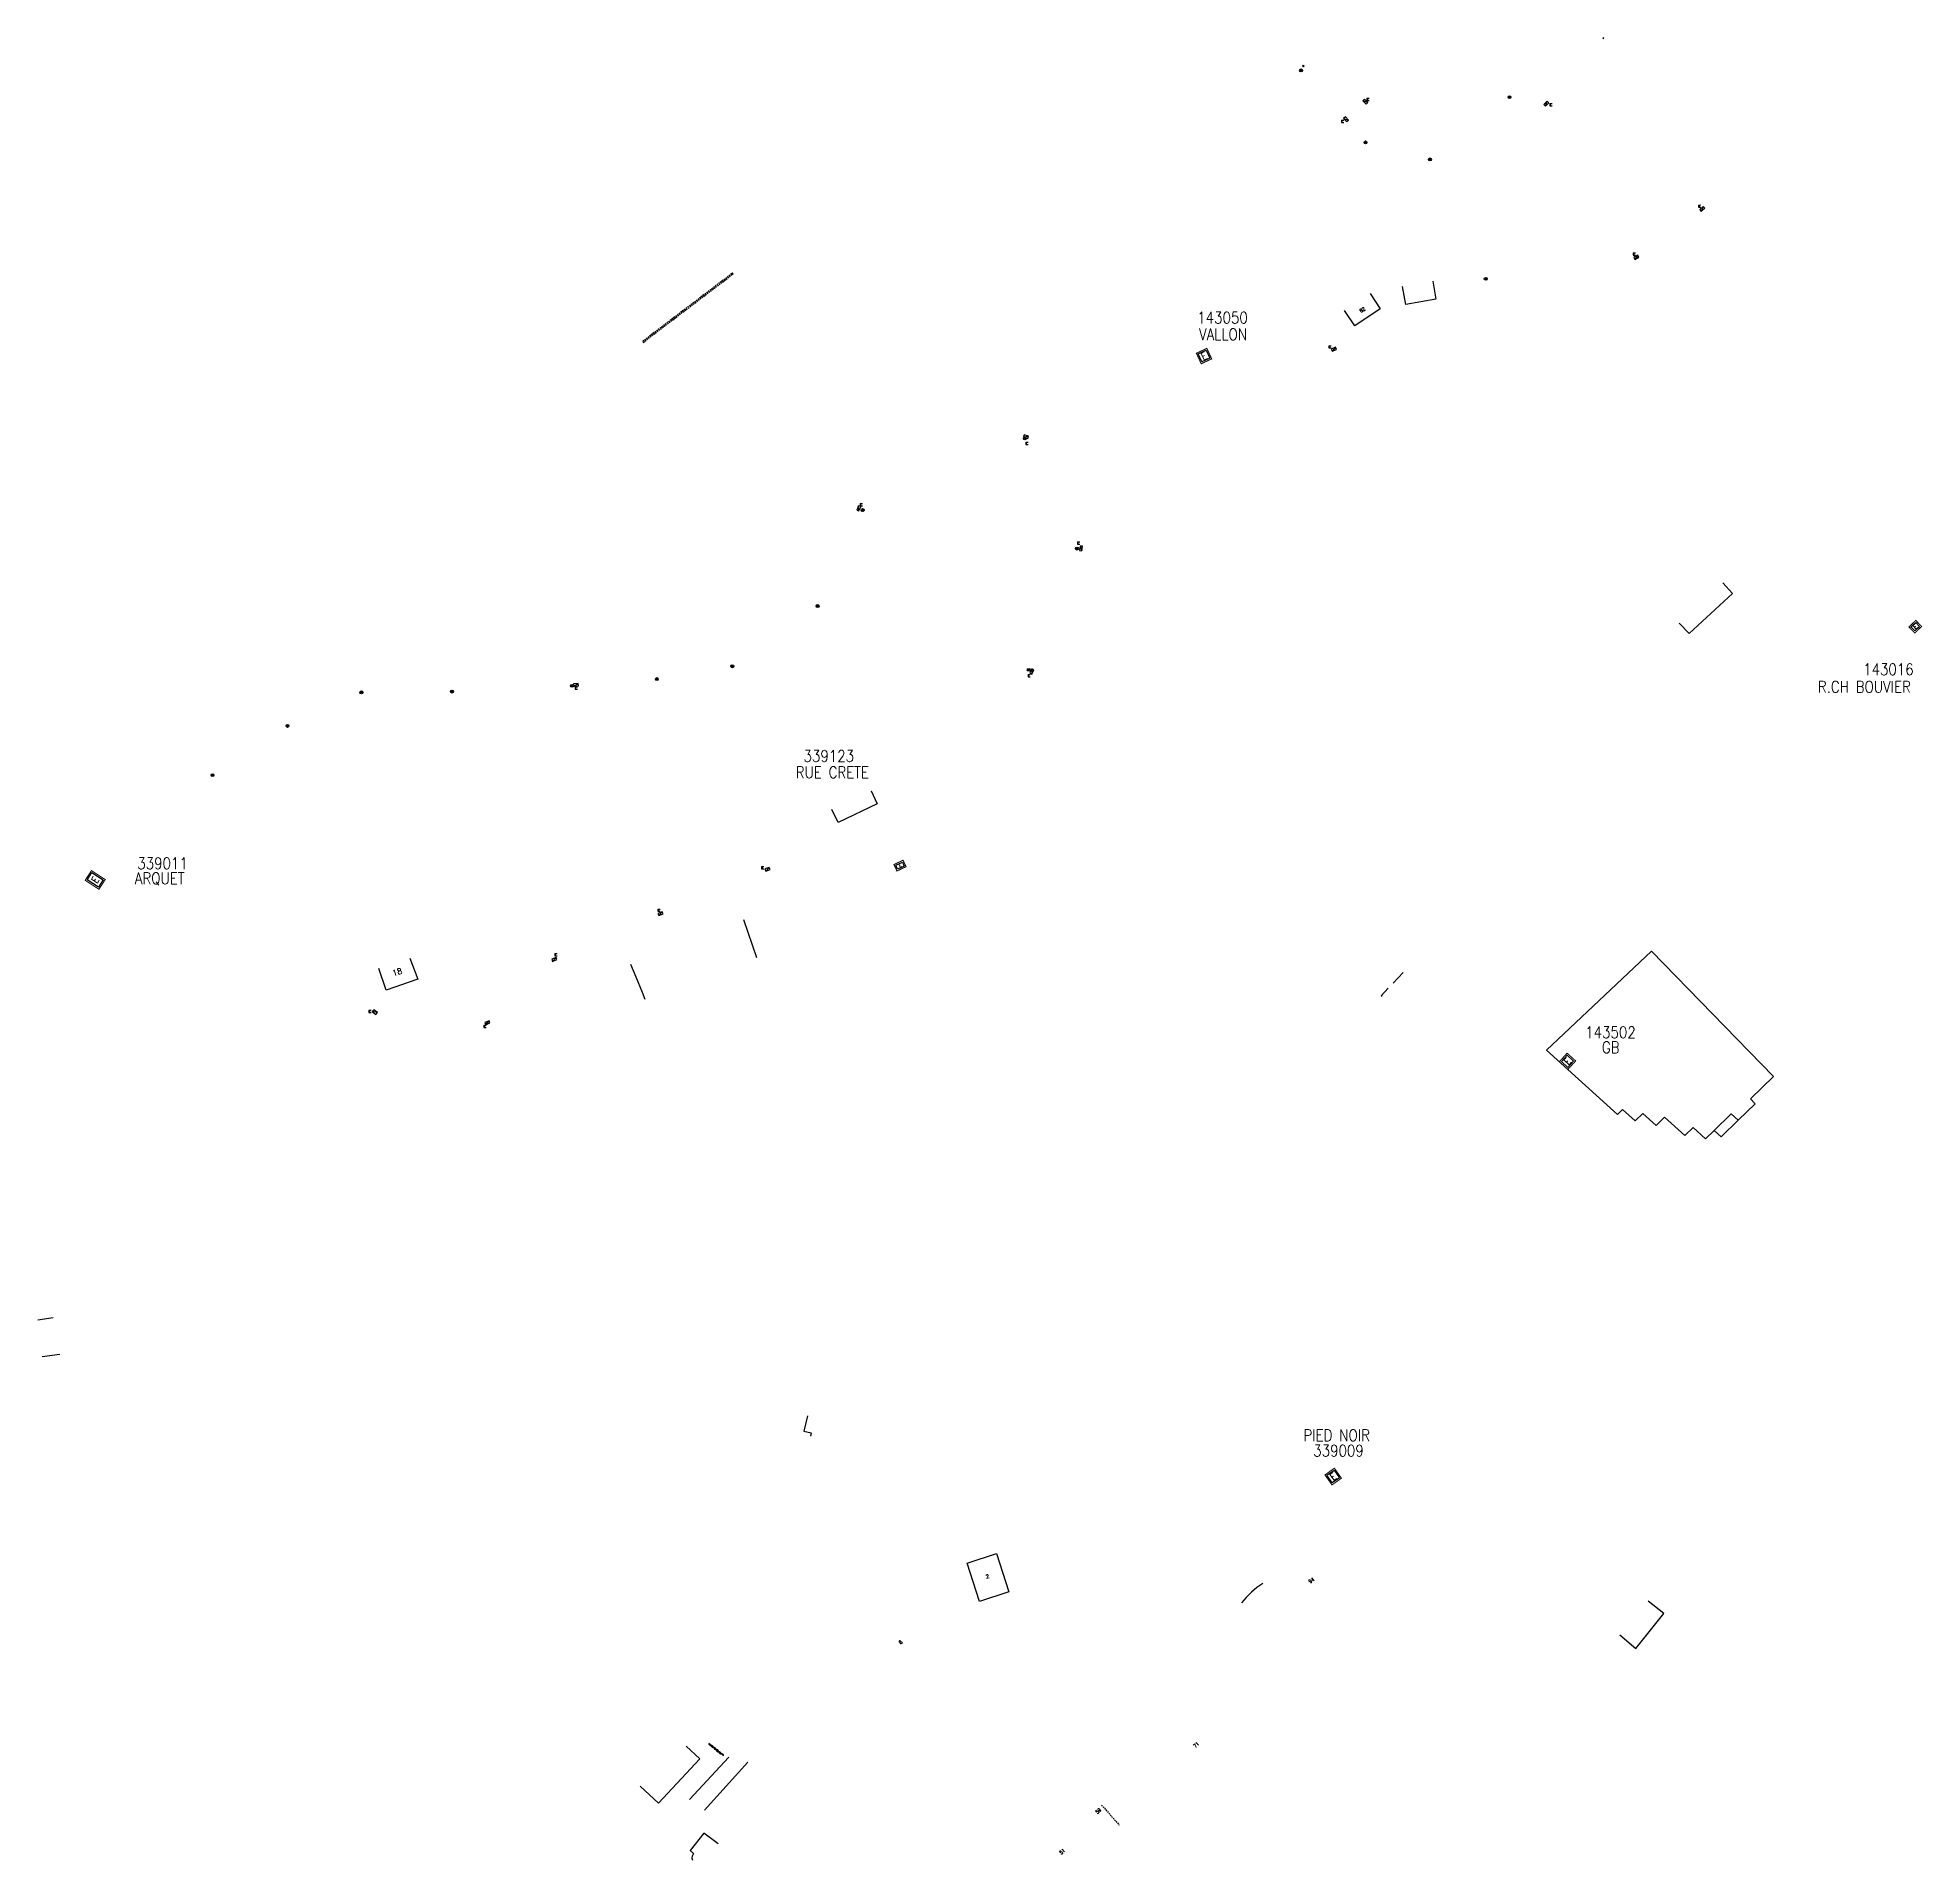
# Model space of a CAD drawing. Header units: millimetres. Extents: x 185001 to 185969, y 128993 to 129990.
# Drawn here: x 185314 to 185967, y 129358 to 129990 of the extents above; entities that cross this region are included whole.
import ezdxf
from ezdxf.enums import TextEntityAlignment as Align

# ---------------------------------------------------------------- set-up
doc = ezdxf.new("R2010")
doc.units = ezdxf.units.MM
doc.linetypes.add('DASHED', pattern=[0.75, 0.5, -0.25])
doc.layers.get('0').update_dxf_attribs({"linetype": 'CONTINUOUS'})
for name, color, linetype in [('M_200', 7, 'CONTINUOUS'), ('w0001', 6, 'DASHED'), ('w0008', 7, 'CONTINUOUS'), ('w0100', 7, 'CONTINUOUS'), ('w0112', 1, 'DASHED'), ('w0310', 3, 'CONTINUOUS'), ('W0330', 7, 'CONTINUOUS'), ('W0400', 7, 'CONTINUOUS'), ('W0430', 7, 'CONTINUOUS'), ('W0469', 7, 'CONTINUOUS'), ('W0984', 7, 'CONTINUOUS'), ('w0991', 7, 'CONTINUOUS'), ('W1102', 7, 'CONTINUOUS')]:
    doc.layers.add(name, color=color, linetype=linetype)
doc.styles.add('M_ROMANS', font='ROMANS.shx', dxfattribs={"width": 0.75})
doc.styles.get("Standard").update_dxf_attribs({"font": 'romans.shx', "width": 0.85})

msp = doc.modelspace()

# ---------------------------------------------------------------- texts
at = {"layer": 'W0984', "color": 252, "width": 0.85}
for s, rotation, p in [('82', 33.50473, (185773.02, 129895.37)), ('94', 36.991, (185755.42, 129455.35)), ('71', 41.87492, (185715.49, 129398.36)), ('59', 41.36817, (185681.62, 129375.52)), ('51', 41.36817, (185669.14, 129361.49))]:
    msp.add_text(s, height=1.25, rotation=rotation, dxfattribs=at).set_placement(p, align=Align.MIDDLE)
at = {"layer": 'W0984', "color": 252}
msp.add_text('18', height=2, rotation=16.67508, dxfattribs=at).set_placement((185438.87, 129666.05), align=Align.MIDDLE)
at = {"layer": 'w0991', "color": 252}
for s, rotation, p in [('2', 18.01496, (185643.21, 129456.76)), ('6', 37.52362, (185613.15, 129433.96))]:
    msp.add_text(s, height=1.25, rotation=rotation, dxfattribs=at).set_placement(p, align=Align.MIDDLE)

# ---------------------------------------------------------------- blocks, each defined once
blk = doc.blocks.new('*U3')
at = {"layer": 'M_200', "color": 0, "linetype": 'Continuous', "const_width": 0.35, "flags": 128}
blk.add_lwpolyline([(4, 5.69), (4, 0), (0, 0), (0, 5.69)], close=True, dxfattribs=at)
at = {"layer": 'M_200', "color": 0, "linetype": 'Continuous'}
blk.add_lwpolyline([(0.5, 5.19), (3.5, 5.19), (3.5, 0.5), (0.5, 0.5)], close=True, dxfattribs=at)
at = {"layer": 'M_200', "insert": (2, 2.85), "char_height": 2.5, "width": 4, "attachment_point": 5}
blk.add_mtext('E', dxfattribs=at)
at = {"layer": 'M_200', "color": 0, "linetype": 'Continuous', "width": 0.85}
for tag, p in [('NUM', (2, 17.06)), ('NOM', (2, 10.65))]:
    blk.add_attdef(tag, text='', height=4, dxfattribs=at).set_placement(p, align=Align.MIDDLE)
at = {"layer": 'M_200', "color": 0, "linetype": 'Continuous', "style": 'M_ROMANS', "width": 0.75, "flags": 3}
for tag, p in [('DEF_COUP', (1.87, -5.49)), ('DEF_LEG', (1.87, -2.99)), ('DEF_TYPE', (1.87, -7.99))]:
    blk.add_attdef(tag, text='', height=1.2, dxfattribs=at).set_placement(p, align=Align.MIDDLE)
blk = doc.blocks.new('*U4')
at = {"layer": 'M_200', "color": 0, "linetype": 'Continuous', "const_width": 0.35, "flags": 128}
blk.add_lwpolyline([(3.49, 2.47), (3.49, 0), (0, 0), (0, 2.47)], close=True, dxfattribs=at)
at = {"layer": 'M_200', "color": 0, "linetype": 'Continuous'}
blk.add_lwpolyline([(0.5, 1.97), (2.99, 1.97), (2.99, 0.5), (0.5, 0.5)], close=True, dxfattribs=at)
at = {"layer": 'M_200', "insert": (1.77, 1.24), "char_height": 0.997, "width": 1.3906, "attachment_point": 5}
blk.add_mtext('E', dxfattribs=at)
at = {"layer": 'M_200', "color": 0, "linetype": 'Continuous', "width": 0.85}
for tag, p in [('NUM', (2, 17.06)), ('NOM', (2, 10.65))]:
    blk.add_attdef(tag, text='', height=4, dxfattribs=at).set_placement(p, align=Align.MIDDLE)
at = {"layer": 'M_200', "color": 0, "linetype": 'Continuous', "style": 'M_ROMANS', "width": 0.75, "flags": 3}
for tag, p in [('DEF_COUP', (1.87, -5.49)), ('DEF_LEG', (1.87, -2.99)), ('DEF_TYPE', (1.87, -7.99))]:
    blk.add_attdef(tag, text='', height=1.2, dxfattribs=at).set_placement(p, align=Align.MIDDLE)
blk = doc.blocks.new('M_200_59')
at = {"layer": 'M_200', "color": 0, "linetype": 'Continuous', "const_width": 0.35, "flags": 128}
blk.add_lwpolyline([(4, 4), (4, 0), (0, 0), (0, 4)], close=True, dxfattribs=at)
at = {"layer": 'M_200', "color": 0, "linetype": 'Continuous'}
blk.add_lwpolyline([(0.5, 3.5), (3.5, 3.5), (3.5, 0.5), (0.5, 0.5)], close=True, dxfattribs=at)
at = {"layer": 'M_200', "insert": (2, 2), "char_height": 2.5, "width": 4, "attachment_point": 5}
blk.add_mtext('E', dxfattribs=at)
at = {"layer": 'M_200', "color": 0, "linetype": 'Continuous', "width": 0.85}
for tag, p in [('NUM', (2, 17.06)), ('NOM', (2, 10.65))]:
    blk.add_attdef(tag, text='', height=4, dxfattribs=at).set_placement(p, align=Align.MIDDLE)
at = {"layer": 'M_200', "color": 0, "linetype": 'Continuous', "style": 'M_ROMANS', "width": 0.75, "flags": 3}
for tag, p in [('DEF_COUP', (1.87, -5.49)), ('DEF_LEG', (1.87, -2.99)), ('DEF_TYPE', (1.87, -7.99))]:
    blk.add_attdef(tag, text='', height=1.2, dxfattribs=at).set_placement(p, align=Align.MIDDLE)
blk = doc.blocks.new('*U5')
at = {"layer": 'M_200', "color": 0, "linetype": 'Continuous', "const_width": 0.35, "flags": 128}
blk.add_lwpolyline([(3.28, 2.92), (3.28, 0), (0, 0), (0, 2.92)], close=True, dxfattribs=at)
at = {"layer": 'M_200', "color": 0, "linetype": 'Continuous'}
blk.add_lwpolyline([(0.5, 2.42), (2.78, 2.42), (2.78, 0.5), (0.5, 0.5)], close=True, dxfattribs=at)
at = {"layer": 'M_200', "insert": (1.65, 1.46), "char_height": 1.61, "width": 2.1107, "attachment_point": 5}
blk.add_mtext('E', dxfattribs=at)
at = {"layer": 'M_200', "color": 0, "linetype": 'Continuous', "width": 0.85}
for tag, p in [('NUM', (2, 17.06)), ('NOM', (2, 10.65))]:
    blk.add_attdef(tag, text='', height=4, dxfattribs=at).set_placement(p, align=Align.MIDDLE)
at = {"layer": 'M_200', "color": 0, "linetype": 'Continuous', "style": 'M_ROMANS', "width": 0.75, "flags": 3}
for tag, p in [('DEF_COUP', (1.87, -5.49)), ('DEF_LEG', (1.87, -2.99)), ('DEF_TYPE', (1.87, -7.99))]:
    blk.add_attdef(tag, text='', height=1.2, dxfattribs=at).set_placement(p, align=Align.MIDDLE)
blk = doc.blocks.new('T400')
for p, q in [((-0.15, 0.3), (0.15, 0.3)), ((-0.15, -0.25), (-0.15, 0.3)), ((-0.15, 0.15), (0.15, 0.15)), ((-0.15, 0), (0.15, 0)), ((0.15, 0.3), (0.15, -0.25)), ((-0.15, -0.15), (0.15, -0.15)), ((-0.15, -0.25), (-0.15, -0.3)), ((-0.15, -0.3), (0.15, -0.3)), ((0.15, -0.3), (0.15, -0.25))]:
    blk.add_line(p, q)
blk = doc.blocks.new('T469')
at = {"color": 0, "linetype": 'Continuous', "flags": 128}
for points in [[(-0.35, 0.35), (0.35, -0.35)], [(-0.35, -0.35), (0.35, 0.35)]]:
    blk.add_lwpolyline(points, dxfattribs=at)
at = {"color": 0, "linetype": 'Continuous'}
blk.add_circle((0, 0), 0.5, dxfattribs=at)
blk = doc.blocks.new('*U15')
at = {"flags": 128}
for points in [[(0.8, 0.8), (-0.8, 0.8)], [(-0.8, 0.8), (-0.8, 0)], [(0.8, 0.8), (-0.8, 0)], [(-0.8, 0), (0.8, 0)], [(-0.04, 2.26), (-0.56, 1.66)], [(-0.56, 1.66), (0.04, 1.14)], [(-0.3, 1.96), (0, 1.7)], [(-0.04, 2.26), (0.56, 1.74)], [(0.8, 0), (0.8, 0.8)]]:
    blk.add_lwpolyline(points, dxfattribs=at)
blk = doc.blocks.new('*U16')
at = {"flags": 128}
for points in [[(0.8, 0.8), (-0.8, 0.8)], [(-0.8, 0.8), (-0.8, 0)], [(0.8, 0.8), (-0.8, 0)], [(-0.8, 0), (0.8, 0)], [(-0.14, 2.25), (-0.55, 1.56)], [(-0.55, 1.56), (0.14, 1.15)], [(-0.35, 1.9), (0, 1.7)], [(-0.14, 2.25), (0.55, 1.84)], [(0.8, 0), (0.8, 0.8)]]:
    blk.add_lwpolyline(points, dxfattribs=at)
blk = doc.blocks.new('*U17')
at = {"flags": 128}
for points in [[(-0.94, 1.19), (-1.51, 1.76)], [(-0.37, 1.75), (-0.94, 2.32)], [(-0.66, 1.47), (-0.94, 1.75)], [(-0.94, 1.19), (-0.37, 1.75)], [(0.8, 0.8), (-0.8, 0.8)], [(-0.8, 0.8), (-0.8, 0)], [(0.8, 0.8), (-0.8, 0)], [(-0.8, 0), (0.8, 0)], [(0.8, 0), (0.8, 0.8)]]:
    blk.add_lwpolyline(points, dxfattribs=at)
blk = doc.blocks.new('*U18')
at = {"flags": 128}
for points in [[(0.8, 0.8), (-0.8, 0.8)], [(-0.8, 0.8), (-0.8, 0)], [(0.8, 0.8), (-0.8, 0)], [(-0.8, 0), (0.8, 0)], [(-0.57, 1.68), (-0.02, 2.27)], [(-0.57, 1.68), (0.02, 1.13)], [(-0.27, 1.41), (0, 1.7)], [(0.02, 1.13), (0.57, 1.72)], [(0.8, 0), (0.8, 0.8)]]:
    blk.add_lwpolyline(points, dxfattribs=at)
blk = doc.blocks.new('*U19')
at = {"flags": 128}
for points in [[(0.8, 0.8), (-0.8, 0.8)], [(-0.8, 0.8), (-0.8, 0)], [(0.8, 0.8), (-0.8, 0)], [(-0.8, 0), (0.8, 0)], [(0.34, 2.27), (-0.21, 1.68)], [(0.92, 1.72), (0.34, 2.27)], [(0.63, 1.99), (0.35, 1.7)], [(0.92, 1.72), (0.37, 1.14)], [(0.8, 0), (0.8, 0.8)]]:
    blk.add_lwpolyline(points, dxfattribs=at)
blk = doc.blocks.new('*U20')
at = {"flags": 128}
for points in [[(-1.09, 2.18), (-1.39, 1.45)], [(-1.39, 1.45), (-0.66, 1.14)], [(-1.24, 1.81), (-0.87, 1.66)], [(-1.09, 2.18), (-0.35, 1.88)], [(0.8, 0.8), (-0.8, 0.8)], [(-0.8, 0.8), (-0.8, 0)], [(0.8, 0.8), (-0.8, 0)], [(-0.8, 0), (0.8, 0)], [(0.8, 0), (0.8, 0.8)]]:
    blk.add_lwpolyline(points, dxfattribs=at)
blk = doc.blocks.new('*U21')
at = {"flags": 128}
for points in [[(-0.86, 3.05), (-1.61, 2.77)], [(-0.58, 2.3), (-1.33, 2.02)], [(-0.72, 2.68), (-1.09, 2.54)], [(-0.58, 2.3), (-0.86, 3.05)], [(0.8, 0.8), (-0.8, 0.8)], [(-0.8, 0.8), (-0.8, 0)], [(0.8, 0.8), (-0.8, 0)], [(-0.8, 0), (0.8, 0)], [(0.8, 0), (0.8, 0.8)]]:
    blk.add_lwpolyline(points, dxfattribs=at)
blk = doc.blocks.new('*U22')
at = {"flags": 128}
for points in [[(-1.7, 0.19), (-2.01, 0.93)], [(-1.7, 0.19), (-0.96, 0.5)], [(-1.33, 0.35), (-1.49, 0.71)], [(-0.96, 0.5), (-1.27, 1.24)], [(0.8, 0.8), (-0.8, 0.8)], [(-0.8, 0.8), (-0.8, 0)], [(0.8, 0.8), (-0.8, 0)], [(-0.8, 0), (0.8, 0)], [(0.8, 0), (0.8, 0.8)]]:
    blk.add_lwpolyline(points, dxfattribs=at)
blk = doc.blocks.new('*U23')
at = {"flags": 128}
for points in [[(0.8, 0.8), (-0.8, 0.8)], [(-0.8, 0.8), (-0.8, 0)], [(0.8, 0.8), (-0.8, 0)], [(-0.8, 0), (0.8, 0)], [(0.8, 0), (0.8, 0.8)], [(2.08, 1.94), (1.28, 1.84)], [(1.28, 1.84), (1.38, 1.04)], [(1.68, 1.89), (1.73, 1.49)], [(2.08, 1.94), (2.17, 1.14)]]:
    blk.add_lwpolyline(points, dxfattribs=at)
blk = doc.blocks.new('*U24')
at = {"flags": 128}
for points in [[(-1.59, 1.03), (-2.29, 0.64)], [(-2.29, 0.64), (-1.91, -0.06)], [(-1.94, 0.84), (-1.75, 0.49)], [(-1.59, 1.03), (-1.21, 0.33)], [(0.8, 0.8), (-0.8, 0.8)], [(-0.8, 0.8), (-0.8, 0)], [(0.8, 0.8), (-0.8, 0)], [(-0.8, 0), (0.8, 0)], [(0.8, 0), (0.8, 0.8)]]:
    blk.add_lwpolyline(points, dxfattribs=at)
blk = doc.blocks.new('*U25')
at = {"flags": 128}
for points in [[(0.8, 0.8), (-0.8, 0.8)], [(-0.8, 0.8), (-0.8, 0)], [(0.8, 0.8), (-0.8, 0)], [(-0.8, 0), (0.8, 0)], [(0.36, 1.03), (-0.44, 1.08)], [(0.41, 1.83), (-0.39, 1.87)], [(0.39, 1.43), (-0.01, 1.45)], [(0.36, 1.03), (0.41, 1.83)], [(0.8, 0), (0.8, 0.8)]]:
    blk.add_lwpolyline(points, dxfattribs=at)
blk = doc.blocks.new('*U26')
at = {"flags": 128}
for points in [[(-1.55, 2.05), (-1.83, 1.3)], [(-1.83, 1.3), (-1.08, 1.02)], [(-1.69, 1.68), (-1.31, 1.54)], [(-1.55, 2.05), (-0.8, 1.77)], [(0.8, 0.8), (-0.8, 0.8)], [(-0.8, 0.8), (-0.8, 0)], [(0.8, 0.8), (-0.8, 0)], [(-0.8, 0), (0.8, 0)], [(0.8, 0), (0.8, 0.8)]]:
    blk.add_lwpolyline(points, dxfattribs=at)
blk = doc.blocks.new('*U27')
at = {"flags": 128}
for points in [[(0.8, 0.8), (-0.8, 0.8)], [(-0.8, 0.8), (-0.8, 0)], [(0.8, 0.8), (-0.8, 0)], [(-0.8, 0), (0.8, 0)], [(-0.22, 2.22), (-0.52, 1.48)], [(-0.52, 1.48), (0.22, 1.18)], [(-0.37, 1.85), (0, 1.7)], [(-0.22, 2.22), (0.52, 1.92)], [(0.8, 0), (0.8, 0.8)]]:
    blk.add_lwpolyline(points, dxfattribs=at)
blk = doc.blocks.new('*U28')
at = {"flags": 128}
for points in [[(0.8, 0.8), (-0.8, 0.8)], [(-0.8, 0.8), (-0.8, 0)], [(0.8, 0.8), (-0.8, 0)], [(-0.8, 0), (0.8, 0)], [(0.95, 2.24), (0.63, 1.51)], [(0.63, 1.51), (1.37, 1.19)], [(0.79, 1.87), (1.16, 1.72)], [(0.8, 0), (0.8, 0.8)], [(0.95, 2.24), (1.68, 1.93)]]:
    blk.add_lwpolyline(points, dxfattribs=at)
blk = doc.blocks.new('*U29')
at = {"flags": 128}
for points in [[(0.8, 0.8), (-0.8, 0.8)], [(-0.8, 0.8), (-0.8, 0)], [(0.8, 0.8), (-0.8, 0)], [(-0.8, 0), (0.8, 0)], [(1.43, 0.68), (0.69, 0.98)], [(0.8, 0), (0.8, 0.8)], [(1.73, 1.42), (0.99, 1.72)], [(1.58, 1.05), (1.21, 1.2)], [(1.43, 0.68), (1.73, 1.42)]]:
    blk.add_lwpolyline(points, dxfattribs=at)
blk = doc.blocks.new('*U30')
at = {"flags": 128}
for points in [[(-2.04, -0.27), (-1.41, 0.21)], [(0.8, 0.8), (-0.8, 0.8)], [(-0.8, 0.8), (-0.8, 0)], [(0.8, 0.8), (-0.8, 0)], [(-0.8, 0), (0.8, 0)], [(0.8, 0), (0.8, 0.8)], [(-2.04, -0.27), (-1.56, -0.91)], [(-1.8, -0.59), (-1.48, -0.35)], [(-1.56, -0.91), (-0.92, -0.42)]]:
    blk.add_lwpolyline(points, dxfattribs=at)
blk = doc.blocks.new('avaloir')
for p, q in [((-3, 0), (-3, -6)), ((0, 0), (0, -6)), ((3, 0), (3, -6))]:
    blk.add_line(p, q)
blk.add_lwpolyline([(0, 0), (-6, 0), (-6, -6), (6, -6), (6, 0), (-6, 0)])
blk = doc.blocks.new('T684')
at = {"linetype": 'Continuous', "xscale": 0.08333333333333333, "yscale": 0.08333333333333333, "rotation": 270}
blk.add_blockref('avaloir', (0, 0), dxfattribs=at)
blk = doc.blocks.new('t310o')
at = {"color": 0, "linetype": 'Continuous'}
for centre, start, end in [((-0.5, 0.38), 216.8699, 323.1304), ((0.5, -0.37), 36.8699, 143.1303)]:
    blk.add_arc(centre, 0.625, start, end, dxfattribs=at)
blk = doc.blocks.new('*U11')
at = {"layer": 'M_200', "color": 0, "linetype": 'Continuous', "const_width": 0.35, "flags": 128}
blk.add_lwpolyline([(4.02, 4.23), (4.02, 0), (0, 0), (0, 4.23)], close=True, dxfattribs=at)
at = {"layer": 'M_200', "color": 0, "linetype": 'Continuous'}
blk.add_lwpolyline([(0.5, 3.73), (3.52, 3.73), (3.52, 0.5), (0.5, 0.5)], close=True, dxfattribs=at)
at = {"layer": 'M_200', "insert": (2.01, 2.12), "char_height": 2.5, "width": 4.0243, "attachment_point": 5}
blk.add_mtext('E', dxfattribs=at)
at = {"layer": 'M_200', "color": 0, "linetype": 'Continuous', "width": 0.85}
for tag, p in [('NUM', (2, 17.06)), ('NOM', (2, 10.65))]:
    blk.add_attdef(tag, text='', height=4, dxfattribs=at).set_placement(p, align=Align.MIDDLE)
at = {"layer": 'M_200', "color": 0, "linetype": 'Continuous', "style": 'M_ROMANS', "width": 0.75, "flags": 3}
for tag, p in [('DEF_COUP', (1.87, -5.49)), ('DEF_LEG', (1.87, -2.99)), ('DEF_TYPE', (1.87, -7.99))]:
    blk.add_attdef(tag, text='', height=1.2, dxfattribs=at).set_placement(p, align=Align.MIDDLE)

# ---------------------------------------------------------------- linework, layer by layer
at = {"layer": 'w0001', "color": 252, "flags": 128}
msp.add_lwpolyline([(185682.75, 129377.56), (185688.84, 129370.65)], dxfattribs=at)
at = {"layer": 'w0008', "color": 252, "flags": 128}
for points in [[(185553.66, 129394.16), (185540.03, 129379.54)], [(185545.21, 129375.8), (185560.21, 129392.46), (185560.21, 129392.46)]]:
    msp.add_lwpolyline(points, dxfattribs=at)
at = {"layer": 'w0100', "color": 252, "flags": 128}
for points in [[(185797.39, 129905.27), (185798.47, 129899), (185788.01, 129897.2), (185786.93, 129903.48)], [(185775.71, 129900.98), (185779.23, 129895.67), (185770.38, 129889.81), (185766.87, 129895.12)], [(185882.73, 129786.89), (185886.16, 129783.24), (185901.2, 129797.17), (185897.77, 129800.81)], [(185602.92, 129728.75), (185602.92, 129728.75), (185605.07, 129724.24), (185591.51, 129717.77), (185589.36, 129722.28), (185589.36, 129722.28)], [(185443.28, 129670.83), (185445.97, 129663.56), (185435.01, 129659.81), (185432.56, 129667.31)], [(185894.81, 129611.21), (185897.28, 129608.97), (185903.12, 129614.68), (185909, 129620.43), (185907.41, 129622.09), (185915.39, 129629.83), (185873.12, 129673.3), (185836.74, 129639.02), (185861.32, 129616.75), (185863.09, 129618.47), (185867.51, 129614.46), (185870.12, 129617.02), (185874.71, 129612.86), (185877.66, 129615.74), (185884.67, 129609.38), (185887.5, 129612.15), (185891.79, 129608.26), (185894.81, 129611.21), (185900.65, 129616.92), (185903.12, 129614.68)], [(185538.88, 129397.96), (185543.63, 129393.53), (185529.32, 129378.17), (185522.94, 129384.11)]]:
    msp.add_lwpolyline(points, dxfattribs=at)
at = {"layer": 'w0100', "color": 252}
for points in [[(185580.92, 129512.3), (185579.67, 129507.07), (185582.2, 129506.51), (185581.93, 129505.35), (185581.92, 129505.29)], [(185549.95, 129364.11), (185545.06, 129367.82), (185540.31, 129361.79), (185541.49, 129360.74), (185541.04, 129359.82), (185540.89, 129359.16), (185541.16, 129358.42), (185541.16, 129358.42), (185541.16, 129358.42)]]:
    msp.add_lwpolyline(points, dxfattribs=at)
msp.add_lwpolyline([(185646.36, 129464.67), (185650.65, 129451.38), (185640.43, 129448.09), (185636.15, 129461.38)], close=True, dxfattribs=at)
at = {"layer": 'w0100', "color": 252, "ltscale": 0.5, "flags": 128}
msp.add_lwpolyline([(185862.13, 129436.49), (185867.72, 129431.78), (185877.42, 129443.94), (185871.99, 129448.21)], dxfattribs=at)
at = {"layer": 'w0112', "color": 252, "flags": 128}
msp.add_lwpolyline([(185524.05, 129884.1), (185555.15, 129907.75), (185554.91, 129908.07), (185523.87, 129884.46), (185524.05, 129884.1)], dxfattribs=at)
at = {"layer": 'w0310', "color": 252}
msp.add_line((185551.61, 129394.83), (185546.75, 129398.87), dxfattribs=at)
at = {"layer": 'W0330', "color": 252}
for points in [[(185563.37, 129671), (185558.85, 129684.12)], [(185524.77, 129656.58), (185523.76, 129659), (185521.56, 129664.22), (185519.79, 129668.59)], [(185783.73, 129662.17), (185787.19, 129665.87), (185787.19, 129665.87)], [(185779.82, 129657.6), (185779.56, 129657.76), (185781.95, 129660.45)]]:
    msp.add_lwpolyline(points, dxfattribs=at)
msp.add_lwpolyline([(185738.52, 129454.33, 0.072636), (185731.18, 129447.61)], format="xyb", dxfattribs=at)
at = {"layer": 'W1102', "color": 252}
for points in [[(185314.42, 129545.57), (185319.72, 129546.37)], [(185322.03, 129533.55), (185315.97, 129532.73)]]:
    msp.add_lwpolyline(points, dxfattribs=at)

# ---------------------------------------------------------------- block references
at = {"layer": 'M_200'}
ref = msp.add_blockref('M_200_59', (185717.24, 129876.69), dxfattribs=dict(at, rotation=25.00824818144668))
ref.add_attrib('NUM', '143050', dxfattribs={"color": 0, "linetype": 'Continuous', "height": 4, "width": 0.85}).set_placement((185724.61, 129892.64), align=Align.MIDDLE)
ref.add_attrib('NOM', 'VALLON', dxfattribs={"color": 0, "linetype": 'Continuous', "height": 4, "width": 0.85}).set_placement((185724.78, 129886.87), align=Align.MIDDLE)
ref = msp.add_blockref('*U5', (185964.25, 129783.44), dxfattribs=dict(at, rotation=43.56361373782345))
ref.add_attrib('NUM', '143016', dxfattribs={"color": 0, "linetype": 'Continuous', "height": 4, "width": 0.85}).set_placement((185955.13, 129770.85), align=Align.MIDDLE)
ref.add_attrib('NOM', 'R.CH BOUVIER', dxfattribs={"color": 0, "linetype": 'Continuous', "height": 4, "width": 0.85}).set_placement((185946.8, 129764.81), align=Align.MIDDLE)
ref = msp.add_blockref('*U4', (185611.89, 129701.03), dxfattribs=dict(at, rotation=25.08254378262398))
ref.add_attrib('NUM', '339123', dxfattribs={"color": 0, "linetype": 'Continuous', "height": 4, "width": 0.85}).set_placement((185588.3, 129740.84), align=Align.MIDDLE)
ref.add_attrib('NOM', 'RUE CRETE', dxfattribs={"color": 0, "linetype": 'Continuous', "height": 4, "width": 0.85}).set_placement((185589.53, 129735.21), align=Align.MIDDLE)
ref = msp.add_blockref('*U3', (185335.62, 129694.7), dxfattribs=dict(at, rotation=56.9764335234505))
ref.add_attrib('NUM', '339011', dxfattribs={"color": 0, "linetype": 'Continuous', "height": 4, "width": 0.85}).set_placement((185357.64, 129703.66), align=Align.MIDDLE)
ref.add_attrib('NOM', 'ARQUET', dxfattribs={"color": 0, "linetype": 'Continuous', "height": 4, "width": 0.85}).set_placement((185356.65, 129698.31), align=Align.MIDDLE)
ref = msp.add_blockref('M_200_59', (185844.17, 129632.29), dxfattribs=dict(at, rotation=47.8226703298515))
ref.add_attrib('NUM', '143502', dxfattribs={"color": 0, "linetype": 'Continuous', "height": 4, "width": 0.85}).set_placement((185858.92, 129645.15), align=Align.MIDDLE)
ref.add_attrib('NOM', 'GB', dxfattribs={"color": 0, "linetype": 'Continuous', "height": 4, "width": 0.85}).set_placement((185859, 129639.93), align=Align.MIDDLE)
ref = msp.add_blockref('*U11', (185762.5, 129488.43), dxfattribs=dict(at, rotation=35.40274865972796))
ref.add_attrib('NUM', 'PIED NOIR', dxfattribs={"color": 0, "linetype": 'Continuous', "height": 4, "width": 0.85}).set_placement((185764.13, 129505.62), align=Align.MIDDLE)
ref.add_attrib('NOM', '339009', dxfattribs={"color": 0, "linetype": 'Continuous', "height": 4, "width": 0.85}).set_placement((185764.76, 129500.28), align=Align.MIDDLE)
at = {"layer": 'w0310', "color": 252}
for p, rotation in [((185547.52, 129398.23), 320.2901479808313), ((185548.41, 129397.49), 320.2901479808312), ((185549.3, 129396.75), 320.2901479808312), ((185550.15, 129396.01), 320.2901479808312), ((185551.07, 129395.28), 320.2901479808312)]:
    msp.add_blockref('t310o', p, dxfattribs=dict(at, rotation=rotation))
at = {"layer": 'W0400', "xscale": 0.31, "yscale": 0.31, "zscale": 0.31, "rotation": 314.0935336071573}
msp.add_blockref('T684', (185856.53, 129989.38), dxfattribs=at)
at = {"layer": 'W0400', "color": 252, "ltscale": 0.5, "rotation": 44.71435980833429}
msp.add_blockref('T400', (185752.59, 129979.79), dxfattribs=at)
at = {"layer": 'W0430'}
for name, p, rotation in [('*U18', (185773.77, 129967.14), 313.1850067615277), ('*U19', (185767.67, 129961.58), 133.1850067597524), ('*U17', (185836.4, 129967.02), 225.3294752169731), ('*U15', (185890.93, 129929.98), 41.03832064102422), ('*U16', (185868.08, 129913.18), 30.35680333136737), ('*U20', (185763.29, 129881.34), 22.61035368333904), ('*U21', (185656.72, 129851.84), 159.5904583281897), ('*U22', (185598.31, 129826.77), 247.3279471353594), ('*U23', (185676.04, 129812.67), 82.87886978328491), ('*U24', (185658.93, 129769.93), 61.29396137286484), ('*U25', (185500.76, 129765.89), 183.2134614230782), ('*U26', (185567.22, 129701.25), 20.42075172016664), ('*U27', (185530.17, 129685.89), 22.2324413658279), ('*U28', (185493.43, 129670.02), 22.90563576423315), ('*U30', (185430.89, 129651.84), 323.0185445138065), ('*U29', (185469.96, 129648.85), 202.3084602891651)]:
    msp.add_blockref(name, p, dxfattribs=dict(at, rotation=rotation))
at = {"layer": 'W0469', "color": 252, "ltscale": 0.5}
for p in [(185751.81, 129978.27), (185823.95, 129969.01), (185774.11, 129953.33), (185796.4, 129947.45), (185815.71, 129906.1), (185656.15, 129850.8), (185600.02, 129826.02), (185674.21, 129812.68), (185584.43, 129792.79), (185528.75, 129767.49), (185554.9, 129771.91), (185657.5, 129770.7), (185426.48, 129762.89), (185457.84, 129763.16), (185499.36, 129765.13), (185400.91, 129751.27), (185374.94, 129734.2)]:
    msp.add_blockref('T469', p, dxfattribs=at)

msp.set_redraw_order([(e.dxf.handle, doc.entitydb.next_handle()) for e in msp.query("TEXT MTEXT ATTDEF DIMENSION ARC_DIMENSION")])  # texts and dimensions are drawn at this point

doc.saveas('drawing.dxf')
